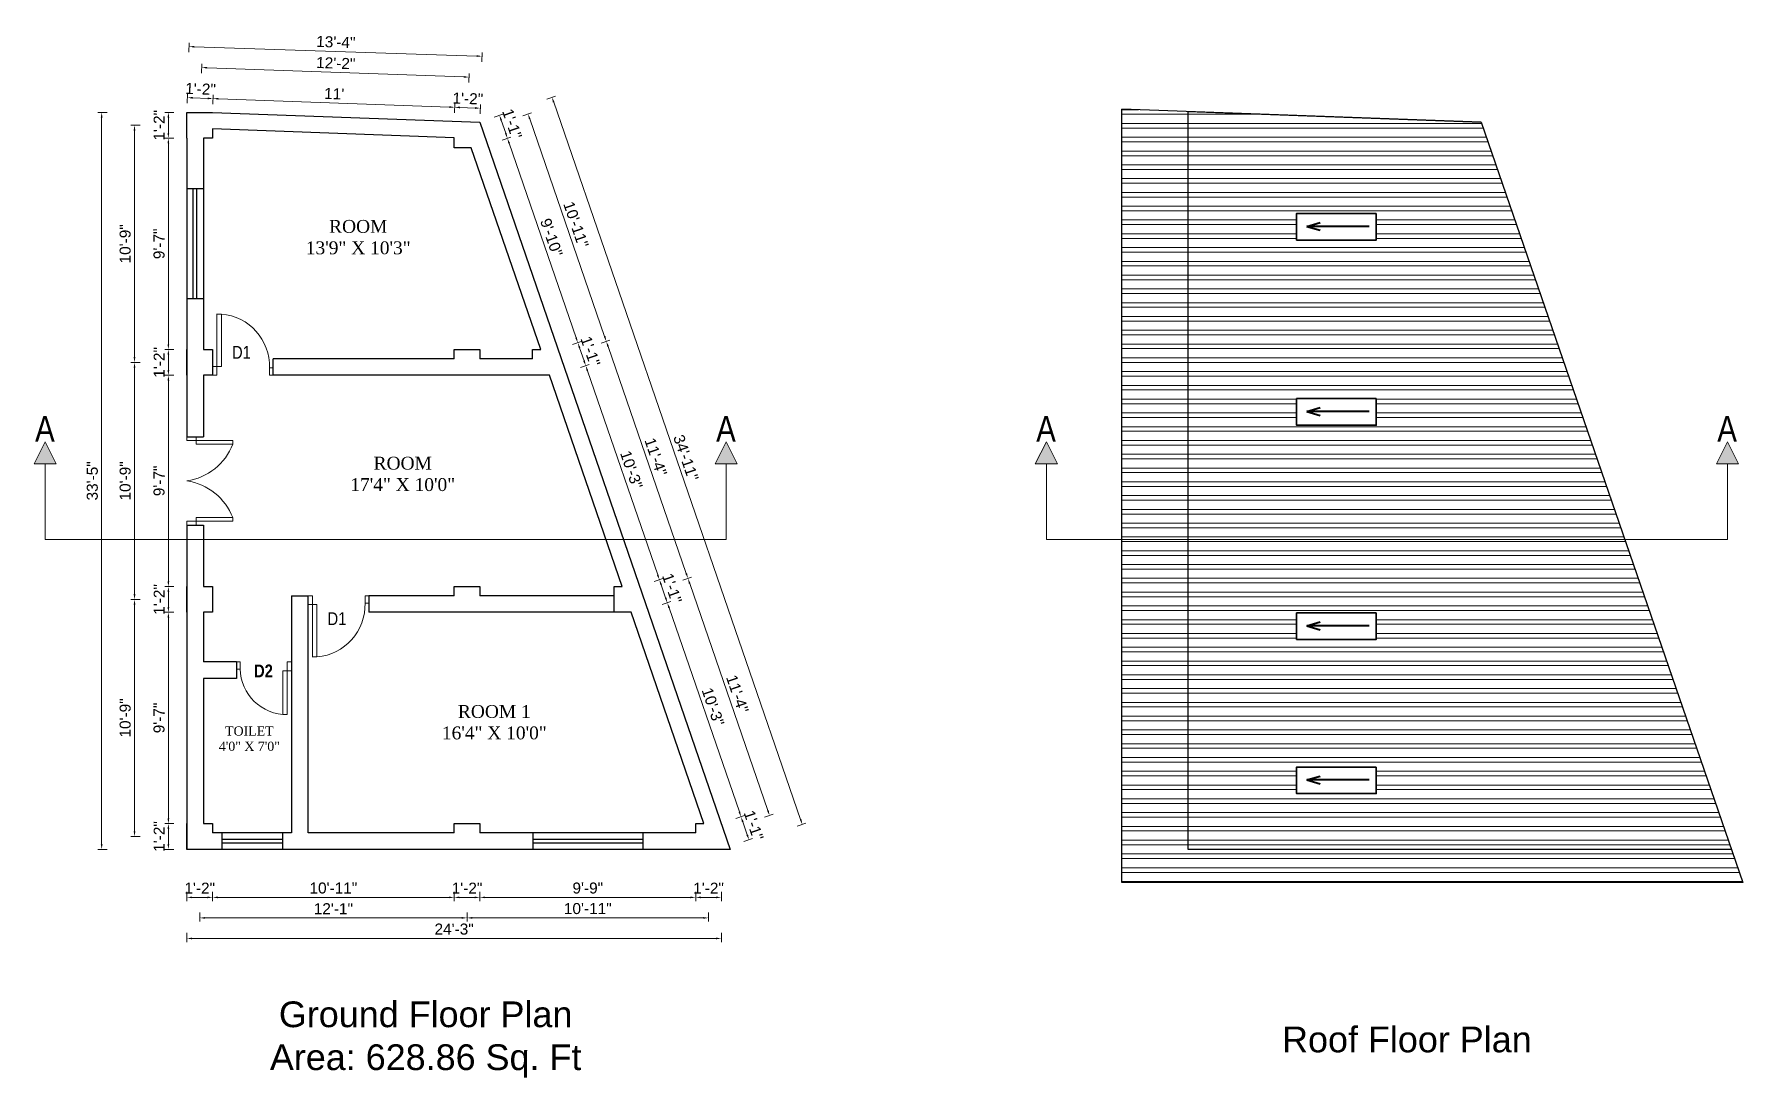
# Model space of a CAD drawing. Header units: inches. Extents: x 352731 to 371558, y -52658 to -39161.
# Drawn here: x 358350 to 359280, y -50459 to -49891 of the extents above; entities that cross this region are included whole.
import ezdxf

# ---------------------------------------------------------------- set-up
doc = ezdxf.new("R2010")
doc.units = ezdxf.units.IN
doc.header["$LTSCALE"] = 2
doc.header["$MEASUREMENT"] = 0
doc.header["$PDMODE"] = 34
doc.layers.get('0').update_dxf_attribs({"linetype": 'CONTINUOUS'})
doc.layers.get('DEFPOINTS').update_dxf_attribs({"color": 141, "linetype": 'CONTINUOUS'})
for name, color, linetype, lineweight in [('DIM_LINE', 173, 'CONTINUOUS', 20), ('dimension', 160, 'CONTINUOUS', 15), ('door', 20, 'CONTINUOUS', 35), ('steps', 253, 'CONTINUOUS', 20), ('WALL - A', 1, 'CONTINUOUS', 40)]:
    doc.layers.add(name, color=color, linetype=linetype, lineweight=lineweight)
doc.styles.add('Lettring Text', font='arial.ttf')
doc.styles.get("Standard").update_dxf_attribs({"font": 'ARIALN.TTF'})
doc.dimstyles.new('Copy of Standard', dxfattribs={"dimtxt": 6, "dimasz": 2.875, "dimexe": 2, "dimexo": 4, "dimgap": 2, "dimtad": 1, "dimdec": 0, "dimrnd": 1, "dimzin": 0, "dimdsep": 46, "dimlunit": 4, "dimtxsty": 'Lettring Text', "dimcen": 0.1, "dimclrd": 7, "dimclre": 7, "dimclrt": 7, "dimazin": 0, "dimtfac": 0.645, "dimtdec": 0, "dimtmove": 1, "dimatfit": 0, "dimfxl": 3, "dimfxlon": 1, "dimtfillclr": 256, "dimtolj": 1, "dimtzin": 0, "dimlwd": -1, "dimlwe": -1, "dimarcsym": 2})

msp = doc.modelspace()

# ---------------------------------------------------------------- texts
at = {"color": 7, "linetype": 'ByBlock', "lineweight": 5, "char_height": 14}
for s, insert, width, attachment_point in [('A', (358361.4, -50099.13), 26.5803, 3), ('A', (358732.13, -50099.13), 26.5803, 3), ('A', (358906.38, -50099.13), 26.5803, 3), ('A', (359277.11, -50099.13), 26.5803, 3), ('{\\fArial CE|b0|i0|c238|p34;Ground Floor Plan\\PArea: \\fArial CE|b0|i0|c0|p34;628.86\\fArial CE|b0|i0|c238|p34; Sq. Ft}', (358563.31, -50438.53), 235.547, 5), ('{\\fArial CE|b0|i0|c0|p34;Roof\\fArial CE|b0|i0|c238|p34; Floor Plan}', (359097.45, -50438.53), 235.547, 5)]:
    msp.add_mtext(s, dxfattribs=dict(at, insert=insert, width=width, attachment_point=attachment_point))
at = {"layer": 'steps', "color": 7, "ltscale": 0.3, "width": 55.268}
for s, insert, char_height, attachment_point in [('{\\fTimes New Roman|b0|i0|c0|p18;ROOM\\P13\'9" X 10\'3"}', (358526.61, -49992.47), 7, 2), ('{\\fTimes New Roman|b0|i0|c0|p18;ROOM \\P17\'4" X 10\'0"}', (358550.83, -50121.32), 7, 2), ('{\\fTechnic|b1|i0|c2|p2;D2}', (358475.02, -50241.4), 7, 8), ('{\\fTimes New Roman|b0|i0|c0|p18;ROOM 1\\P16\'4" X 10\'0"}', (358600.69, -50256.45), 7, 2), ('{\\fTimes New Roman|b0|i0|c0|p18;TOILET\\P4\'0" X 7\'0"}', (358467.36, -50268.07), 5, 2)]:
    msp.add_mtext(s, dxfattribs=dict(at, insert=insert, char_height=char_height, attachment_point=attachment_point))
at = {"layer": 'steps', "color": 7, "ltscale": 0.3, "char_height": 7}
for insert, attachment_point in [((358463.03, -50068), 8), ((358515.03, -50205.96), 2)]:
    msp.add_mtext_dynamic_manual_height_columns('{\\W1;D1}', width=18.6213, gutter_width=40, heights=[0], dxfattribs=dict(at, insert=insert, attachment_point=attachment_point))

# ---------------------------------------------------------------- blocks, each defined once
blk = doc.blocks.new('*D610')
at = {"layer": 'DEFPOINTS', "color": 0, "ltscale": 0.5, "transparency": 16777216}
for p in [(358433.62, -49925.92), (358433.33, -49933.97), (358447.33, -49933.97)]:
    blk.add_point(p, dxfattribs=at)
at = {"layer": 'steps', "color": 7, "ltscale": 0.5, "transparency": 16777216}
for p, q in [((358433.51, -49928.92), (358433.69, -49923.92)), ((358444.73, -49926.32), (358436.49, -49926.02)), ((358447.49, -49929.42), (358447.67, -49924.42))]:
    blk.add_line(p, q, dxfattribs=at)
for points in [[(358436.51, -49925.54), (358436.48, -49926.5), (358433.62, -49925.92)], [(358444.75, -49925.84), (358444.71, -49926.8), (358447.6, -49926.42)]]:
    blk.add_solid(points, dxfattribs=at)
at = {"layer": 'steps', "color": 7, "ltscale": 0.5, "transparency": 16777216, "insert": (358440.79, -49921.16), "char_height": 6, "attachment_point": 5, "rotation": 357.93787, "style": 'Lettring Text'}
blk.add_mtext('\\A1;1\'-2"', dxfattribs=at)
blk = doc.blocks.new('*D611')
at = {"layer": 'DEFPOINTS', "color": 0, "ltscale": 0.5, "transparency": 16777216}
for p in [(358447.33, -49933.97), (358579.12, -49931.16), (358578.83, -49939.2)]:
    blk.add_point(p, dxfattribs=at)
at = {"layer": 'steps', "color": 7, "ltscale": 0.5, "transparency": 16777216}
for p, q in [((358447.49, -49929.42), (358447.67, -49924.42)), ((358450.47, -49926.52), (358576.24, -49931.05)), ((358579.01, -49934.16), (358579.19, -49929.16))]:
    blk.add_line(p, q, dxfattribs=at)
for points in [[(358450.49, -49926.05), (358450.46, -49927), (358447.6, -49926.42)], [(358576.26, -49930.57), (358576.23, -49931.53), (358579.12, -49931.16)]]:
    blk.add_solid(points, dxfattribs=at)
at = {"layer": 'steps', "color": 7, "ltscale": 0.5, "transparency": 16777216, "insert": (358513.54, -49923.78), "char_height": 6, "attachment_point": 5, "rotation": 357.93787, "style": 'Lettring Text'}
blk.add_mtext("\\A1;11'", dxfattribs=at)
blk = doc.blocks.new('*D604')
at = {"layer": 'DEFPOINTS', "color": 0, "ltscale": 0.5, "transparency": 16777216}
for p in [(358593.1, -49931.66), (358578.83, -49939.2), (358592.83, -49939.2)]:
    blk.add_point(p, dxfattribs=at)
at = {"layer": 'steps', "color": 7, "ltscale": 0.5, "transparency": 16777216}
for p, q in [((358579.01, -49934.16), (358579.19, -49929.16)), ((358581.99, -49931.26), (358590.23, -49931.56)), ((358592.99, -49934.66), (358593.17, -49929.66))]:
    blk.add_line(p, q, dxfattribs=at)
for points in [[(358582.01, -49930.78), (358581.97, -49931.74), (358579.12, -49931.16)], [(358590.24, -49931.08), (358590.21, -49932.04), (358593.1, -49931.66)]]:
    blk.add_solid(points, dxfattribs=at)
at = {"layer": 'steps', "color": 7, "ltscale": 0.5, "transparency": 16777216, "insert": (358586.29, -49926.4), "char_height": 6, "attachment_point": 5, "rotation": 357.93787, "style": 'Lettring Text'}
blk.add_mtext('\\A1;1\'-2"', dxfattribs=at)
blk = doc.blocks.new('*D605')
at = {"layer": 'DEFPOINTS', "color": 0, "ltscale": 0.5, "transparency": 16777216}
for p in [(358586.96, -49914.75), (358440.33, -49940.97), (358585.83, -49946.2)]:
    blk.add_point(p, dxfattribs=at)
at = {"layer": 'steps', "color": 7, "ltscale": 0.5, "transparency": 16777216}
for p, q in [((358441.35, -49912.51), (358441.53, -49907.52)), ((358444.34, -49909.62), (358584.09, -49914.65)), ((358586.85, -49917.75), (358587.03, -49912.75))]:
    blk.add_line(p, q, dxfattribs=at)
for points in [[(358444.35, -49909.14), (358444.32, -49910.1), (358441.46, -49909.51)], [(358584.1, -49914.17), (358584.07, -49915.13), (358586.96, -49914.75)]]:
    blk.add_solid(points, dxfattribs=at)
at = {"layer": 'steps', "color": 7, "ltscale": 0.5, "transparency": 16777216, "insert": (358514.39, -49907.13), "char_height": 6, "attachment_point": 5, "rotation": 357.93787, "style": 'Lettring Text'}
blk.add_mtext('\\A1;12\'-2"', dxfattribs=at)
blk = doc.blocks.new('*D606')
at = {"layer": 'DEFPOINTS', "color": 0, "ltscale": 0.5, "transparency": 16777216}
for p in [(358594, -49903.37), (358433.33, -49933.97), (358592.83, -49939.2)]:
    blk.add_point(p, dxfattribs=at)
at = {"layer": 'steps', "color": 7, "ltscale": 0.5, "transparency": 16777216}
for p, q in [((358434.41, -49901.13), (358434.57, -49896.14)), ((358437.38, -49898.23), (358591.13, -49903.28)), ((358593.91, -49906.37), (358594.07, -49901.37))]:
    blk.add_line(p, q, dxfattribs=at)
for points in [[(358437.4, -49897.75), (358437.36, -49898.71), (358434.51, -49898.13)], [(358591.15, -49902.8), (358591.12, -49903.76), (358594, -49903.37)]]:
    blk.add_solid(points, dxfattribs=at)
at = {"layer": 'steps', "color": 7, "ltscale": 0.5, "transparency": 16777216, "insert": (358514.42, -49895.69), "char_height": 6, "attachment_point": 5, "rotation": 358.11874, "style": 'Lettring Text'}
blk.add_mtext('\\A1;13\'-4"', dxfattribs=at)
blk = doc.blocks.new('*D609')
at = {"layer": 'DEFPOINTS', "color": 0, "ltscale": 0.5, "transparency": 16777216}
for p in [(358578.83, -50334.98), (358592.83, -50334.98), (358578.83, -50361.13)]:
    blk.add_point(p, dxfattribs=at)
at = {"layer": 'steps', "color": 7, "ltscale": 0.5, "transparency": 16777216}
for p, q in [((358578.83, -50358.13), (358578.83, -50363.13)), ((358589.95, -50361.13), (358581.7, -50361.13)), ((358592.83, -50358.13), (358592.83, -50363.13))]:
    blk.add_line(p, q, dxfattribs=at)
for points in [[(358581.7, -50360.65), (358581.7, -50361.6), (358578.83, -50361.13)], [(358589.95, -50360.65), (358589.95, -50361.6), (358592.83, -50361.13)]]:
    blk.add_solid(points, dxfattribs=at)
at = {"layer": 'steps', "color": 7, "ltscale": 0.5, "transparency": 16777216, "insert": (358585.83, -50356.11), "char_height": 6, "attachment_point": 5, "style": 'Lettring Text'}
blk.add_mtext('\\A1;1\'-2"', dxfattribs=at)
blk = doc.blocks.new('*D612')
at = {"layer": 'DEFPOINTS', "color": 0, "ltscale": 0.5, "transparency": 16777216}
for p in [(358447.33, -50334.98), (358578.83, -50334.98), (358447.33, -50361.13)]:
    blk.add_point(p, dxfattribs=at)
at = {"layer": 'steps', "color": 7, "ltscale": 0.5, "transparency": 16777216}
for p, q in [((358447.33, -50358.13), (358447.33, -50363.13)), ((358575.95, -50361.13), (358450.21, -50361.13)), ((358578.83, -50358.13), (358578.83, -50363.13))]:
    blk.add_line(p, q, dxfattribs=at)
for points in [[(358450.21, -50360.65), (358450.21, -50361.6), (358447.33, -50361.13)], [(358575.95, -50360.65), (358575.95, -50361.6), (358578.83, -50361.13)]]:
    blk.add_solid(points, dxfattribs=at)
at = {"layer": 'steps', "color": 7, "ltscale": 0.5, "transparency": 16777216, "insert": (358513.08, -50356.06), "char_height": 6, "attachment_point": 5, "style": 'Lettring Text'}
blk.add_mtext('\\A1;10\'-11"', dxfattribs=at)
blk = doc.blocks.new('*D613')
at = {"layer": 'DEFPOINTS', "color": 0, "ltscale": 0.5, "transparency": 16777216}
for p in [(358433.33, -50334.98), (358447.33, -50334.98), (358433.33, -50361.13)]:
    blk.add_point(p, dxfattribs=at)
at = {"layer": 'steps', "color": 7, "ltscale": 0.5, "transparency": 16777216}
for p, q in [((358433.33, -50358.13), (358433.33, -50363.13)), ((358444.46, -50361.13), (358436.21, -50361.13)), ((358447.33, -50358.13), (358447.33, -50363.13))]:
    blk.add_line(p, q, dxfattribs=at)
for points in [[(358436.21, -50360.65), (358436.21, -50361.6), (358433.33, -50361.13)], [(358444.46, -50360.65), (358444.46, -50361.6), (358447.33, -50361.13)]]:
    blk.add_solid(points, dxfattribs=at)
at = {"layer": 'steps', "color": 7, "ltscale": 0.5, "transparency": 16777216, "insert": (358440.33, -50356.11), "char_height": 6, "attachment_point": 5, "style": 'Lettring Text'}
blk.add_mtext('\\A1;1\'-2"', dxfattribs=at)
blk = doc.blocks.new('*D615')
at = {"layer": 'DEFPOINTS', "color": 0, "ltscale": 0.5, "transparency": 16777216}
for p in [(358440.33, -50327.98), (358585.83, -50327.98), (358440.33, -50372.29)]:
    blk.add_point(p, dxfattribs=at)
at = {"layer": 'steps', "color": 7, "ltscale": 0.5, "transparency": 16777216}
for p, q in [((358440.33, -50369.29), (358440.33, -50374.29)), ((358582.95, -50372.29), (358443.21, -50372.29)), ((358585.83, -50369.29), (358585.83, -50374.29))]:
    blk.add_line(p, q, dxfattribs=at)
for points in [[(358443.21, -50371.81), (358443.21, -50372.77), (358440.33, -50372.29)], [(358582.95, -50371.81), (358582.95, -50372.77), (358585.83, -50372.29)]]:
    blk.add_solid(points, dxfattribs=at)
at = {"layer": 'steps', "color": 7, "ltscale": 0.5, "transparency": 16777216, "insert": (358513.08, -50367.28), "char_height": 6, "attachment_point": 5, "style": 'Lettring Text'}
blk.add_mtext('\\A1;12\'-1"', dxfattribs=at)
blk = doc.blocks.new('*D617')
at = {"layer": 'DEFPOINTS', "color": 0, "ltscale": 0.5, "transparency": 16777216}
for p in [(358433.33, -50334.98), (358724.31, -50334.98), (358433.33, -50383.47)]:
    blk.add_point(p, dxfattribs=at)
at = {"layer": 'steps', "color": 7, "ltscale": 0.5, "transparency": 16777216}
for p, q in [((358433.33, -50380.47), (358433.33, -50385.47)), ((358721.44, -50383.47), (358436.21, -50383.47)), ((358724.31, -50380.47), (358724.31, -50385.47))]:
    blk.add_line(p, q, dxfattribs=at)
for points in [[(358436.21, -50382.99), (358436.21, -50383.95), (358433.33, -50383.47)], [(358721.44, -50382.99), (358721.44, -50383.95), (358724.31, -50383.47)]]:
    blk.add_solid(points, dxfattribs=at)
at = {"layer": 'steps', "color": 7, "ltscale": 0.5, "transparency": 16777216, "insert": (358578.82, -50378.4), "char_height": 6, "attachment_point": 5, "style": 'Lettring Text'}
blk.add_mtext('\\A1;24\'-3"', dxfattribs=at)
blk = doc.blocks.new('*D621')
at = {"layer": 'DEFPOINTS', "color": 0, "ltscale": 0.5, "transparency": 16777216}
for p in [(358585.83, -49946.2), (358661.66, -50058.54), (358628.46, -50069.98)]:
    blk.add_point(p, dxfattribs=at)
at = {"layer": 'steps', "color": 7, "ltscale": 0.5, "transparency": 16777216}
for p, q in [((358616.2, -49935.74), (358620.93, -49934.12)), ((358619.97, -49937.49), (358660.73, -50055.82)), ((358658.83, -50059.52), (358663.56, -50057.89))]:
    blk.add_line(p, q, dxfattribs=at)
for points in [[(358620.42, -49937.33), (358619.52, -49937.64), (358619.04, -49934.77)], [(358661.18, -50055.66), (358660.27, -50055.98), (358661.66, -50058.54)]]:
    blk.add_solid(points, dxfattribs=at)
at = {"layer": 'steps', "color": 7, "ltscale": 0.5, "transparency": 16777216, "insert": (358645.14, -49995), "char_height": 6, "attachment_point": 5, "rotation": 289.00436, "style": 'Lettring Text'}
blk.add_mtext('\\A1;10\'-11"', dxfattribs=at)
blk = doc.blocks.new('*D628')
at = {"layer": 'DEFPOINTS', "color": 0, "ltscale": 0.5, "transparency": 16777216}
for p in [(358585.83, -50327.98), (358717.31, -50327.98), (358717.31, -50372.29)]:
    blk.add_point(p, dxfattribs=at)
at = {"layer": 'steps', "color": 7, "ltscale": 0.5, "transparency": 16777216}
for p, q in [((358585.83, -50369.29), (358585.83, -50374.29)), ((358588.7, -50372.29), (358714.44, -50372.29)), ((358717.31, -50369.29), (358717.31, -50374.29))]:
    blk.add_line(p, q, dxfattribs=at)
for points in [[(358588.7, -50371.81), (358588.7, -50372.77), (358585.83, -50372.29)], [(358714.44, -50371.81), (358714.44, -50372.77), (358717.31, -50372.29)]]:
    blk.add_solid(points, dxfattribs=at)
at = {"layer": 'steps', "color": 7, "ltscale": 0.5, "transparency": 16777216, "insert": (358651.57, -50367.23), "char_height": 6, "attachment_point": 5, "style": 'Lettring Text'}
blk.add_mtext('\\A1;10\'-11"', dxfattribs=at)
blk = doc.blocks.new('*D629')
at = {"layer": 'DEFPOINTS', "color": 0, "ltscale": 0.5, "transparency": 16777216}
for p in [(358592.83, -50334.98), (358710.31, -50334.98), (358710.31, -50361.13)]:
    blk.add_point(p, dxfattribs=at)
at = {"layer": 'steps', "color": 7, "ltscale": 0.5, "transparency": 16777216}
for p, q in [((358592.83, -50358.13), (358592.83, -50363.13)), ((358595.7, -50361.13), (358707.44, -50361.13)), ((358710.31, -50358.13), (358710.31, -50363.13))]:
    blk.add_line(p, q, dxfattribs=at)
for points in [[(358595.7, -50360.65), (358595.7, -50361.6), (358592.83, -50361.13)], [(358707.44, -50360.65), (358707.44, -50361.6), (358710.31, -50361.13)]]:
    blk.add_solid(points, dxfattribs=at)
at = {"layer": 'steps', "color": 7, "ltscale": 0.5, "transparency": 16777216, "insert": (358651.57, -50356.06), "char_height": 6, "attachment_point": 5, "style": 'Lettring Text'}
blk.add_mtext('\\A1;9\'-9"', dxfattribs=at)
blk = doc.blocks.new('*D630')
at = {"layer": 'DEFPOINTS', "color": 0, "ltscale": 0.5, "transparency": 16777216}
for p in [(358710.31, -50334.98), (358724.31, -50334.98), (358724.31, -50361.13)]:
    blk.add_point(p, dxfattribs=at)
at = {"layer": 'steps', "color": 7, "ltscale": 0.5, "transparency": 16777216}
for p, q in [((358710.31, -50358.13), (358710.31, -50363.13)), ((358713.19, -50361.13), (358721.44, -50361.13)), ((358724.31, -50358.13), (358724.31, -50363.13))]:
    blk.add_line(p, q, dxfattribs=at)
for points in [[(358713.19, -50360.65), (358713.19, -50361.6), (358710.31, -50361.13)], [(358721.44, -50360.65), (358721.44, -50361.6), (358724.31, -50361.13)]]:
    blk.add_solid(points, dxfattribs=at)
at = {"layer": 'steps', "color": 7, "ltscale": 0.5, "transparency": 16777216, "insert": (358717.31, -50356.11), "char_height": 6, "attachment_point": 5, "style": 'Lettring Text'}
blk.add_mtext('\\A1;1\'-2"', dxfattribs=at)
blk = doc.blocks.new('*D631')
at = {"layer": 'DEFPOINTS', "color": 0, "ltscale": 0.5, "transparency": 16777216}
for p in [(358433.33, -49933.97), (358423.27, -49947.97), (358433.33, -49947.97)]:
    blk.add_point(p, dxfattribs=at)
at = {"layer": 'steps', "color": 7, "ltscale": 0.5, "transparency": 16777216}
for p, q in [((358426.27, -49933.97), (358421.27, -49933.97)), ((358423.27, -49936.84), (358423.27, -49945.09)), ((358426.27, -49947.97), (358421.27, -49947.97))]:
    blk.add_line(p, q, dxfattribs=at)
for points in [[(358422.79, -49936.84), (358423.75, -49936.84), (358423.27, -49933.97)], [(358422.79, -49945.09), (358423.75, -49945.09), (358423.27, -49947.97)]]:
    blk.add_solid(points, dxfattribs=at)
at = {"layer": 'steps', "color": 7, "ltscale": 0.5, "transparency": 16777216, "insert": (358418.26, -49940.97), "char_height": 6, "attachment_point": 5, "rotation": 90, "style": 'Lettring Text'}
blk.add_mtext('\\A1;1\'-2"', dxfattribs=at)
blk = doc.blocks.new('*D632')
at = {"layer": 'DEFPOINTS', "color": 0, "ltscale": 0.5, "transparency": 16777216}
for p in [(358433.33, -49947.97), (358423.27, -50062.98), (358433.33, -50062.98)]:
    blk.add_point(p, dxfattribs=at)
at = {"layer": 'steps', "color": 7, "ltscale": 0.5, "transparency": 16777216}
for p, q in [((358426.27, -49947.97), (358421.27, -49947.97)), ((358423.27, -49950.84), (358423.27, -50060.1)), ((358426.27, -50062.98), (358421.27, -50062.98))]:
    blk.add_line(p, q, dxfattribs=at)
for points in [[(358422.79, -49950.84), (358423.75, -49950.84), (358423.27, -49947.97)], [(358422.79, -50060.1), (358423.75, -50060.1), (358423.27, -50062.98)]]:
    blk.add_solid(points, dxfattribs=at)
at = {"layer": 'steps', "color": 7, "ltscale": 0.5, "transparency": 16777216, "insert": (358418.2, -50005.47), "char_height": 6, "attachment_point": 5, "rotation": 90, "style": 'Lettring Text'}
blk.add_mtext('\\A1;9\'-7"', dxfattribs=at)
blk = doc.blocks.new('*D633')
at = {"layer": 'DEFPOINTS', "color": 0, "ltscale": 0.5, "transparency": 16777216}
for p in [(358433.33, -50062.98), (358423.27, -50076.98), (358433.33, -50076.98)]:
    blk.add_point(p, dxfattribs=at)
at = {"layer": 'steps', "color": 7, "ltscale": 0.5, "transparency": 16777216}
for p, q in [((358426.27, -50062.98), (358421.27, -50062.98)), ((358423.27, -50065.85), (358423.27, -50074.1)), ((358426.27, -50076.98), (358421.27, -50076.98))]:
    blk.add_line(p, q, dxfattribs=at)
for points in [[(358422.79, -50065.85), (358423.75, -50065.85), (358423.27, -50062.98)], [(358422.79, -50074.1), (358423.75, -50074.1), (358423.27, -50076.98)]]:
    blk.add_solid(points, dxfattribs=at)
at = {"layer": 'steps', "color": 7, "ltscale": 0.5, "transparency": 16777216, "insert": (358418.26, -50069.98), "char_height": 6, "attachment_point": 5, "rotation": 90, "style": 'Lettring Text'}
blk.add_mtext('\\A1;1\'-2"', dxfattribs=at)
blk = doc.blocks.new('*D634')
at = {"layer": 'DEFPOINTS', "color": 0, "ltscale": 0.5, "transparency": 16777216}
for p in [(358433.33, -50076.98), (358423.27, -50191.98), (358433.33, -50191.98)]:
    blk.add_point(p, dxfattribs=at)
at = {"layer": 'steps', "color": 7, "ltscale": 0.5, "transparency": 16777216}
for p, q in [((358426.27, -50076.98), (358421.27, -50076.98)), ((358423.27, -50079.85), (358423.27, -50189.1)), ((358426.27, -50191.98), (358421.27, -50191.98))]:
    blk.add_line(p, q, dxfattribs=at)
for points in [[(358422.79, -50079.85), (358423.75, -50079.85), (358423.27, -50076.98)], [(358422.79, -50189.1), (358423.75, -50189.1), (358423.27, -50191.98)]]:
    blk.add_solid(points, dxfattribs=at)
at = {"layer": 'steps', "color": 7, "ltscale": 0.5, "transparency": 16777216, "insert": (358418.2, -50134.48), "char_height": 6, "attachment_point": 5, "rotation": 90, "style": 'Lettring Text'}
blk.add_mtext('\\A1;9\'-7"', dxfattribs=at)
blk = doc.blocks.new('*D635')
at = {"layer": 'DEFPOINTS', "color": 0, "ltscale": 0.5, "transparency": 16777216}
for p in [(358433.33, -50191.98), (358423.27, -50205.98), (358433.33, -50205.98)]:
    blk.add_point(p, dxfattribs=at)
at = {"layer": 'steps', "color": 7, "ltscale": 0.5, "transparency": 16777216}
for p, q in [((358426.27, -50191.98), (358421.27, -50191.98)), ((358423.27, -50194.85), (358423.27, -50203.1)), ((358426.27, -50205.98), (358421.27, -50205.98))]:
    blk.add_line(p, q, dxfattribs=at)
for points in [[(358422.79, -50194.85), (358423.75, -50194.85), (358423.27, -50191.98)], [(358422.79, -50203.1), (358423.75, -50203.1), (358423.27, -50205.98)]]:
    blk.add_solid(points, dxfattribs=at)
at = {"layer": 'steps', "color": 7, "ltscale": 0.5, "transparency": 16777216, "insert": (358418.26, -50198.98), "char_height": 6, "attachment_point": 5, "rotation": 90, "style": 'Lettring Text'}
blk.add_mtext('\\A1;1\'-2"', dxfattribs=at)
blk = doc.blocks.new('*D636')
at = {"layer": 'DEFPOINTS', "color": 0, "ltscale": 0.5, "transparency": 16777216}
for p in [(358433.33, -50205.98), (358423.27, -50320.98), (358433.33, -50320.98)]:
    blk.add_point(p, dxfattribs=at)
at = {"layer": 'steps', "color": 7, "ltscale": 0.5, "transparency": 16777216}
for p, q in [((358426.27, -50205.98), (358421.27, -50205.98)), ((358423.27, -50208.85), (358423.27, -50318.1)), ((358426.27, -50320.98), (358421.27, -50320.98))]:
    blk.add_line(p, q, dxfattribs=at)
for points in [[(358422.79, -50208.85), (358423.75, -50208.85), (358423.27, -50205.98)], [(358422.79, -50318.1), (358423.75, -50318.1), (358423.27, -50320.98)]]:
    blk.add_solid(points, dxfattribs=at)
at = {"layer": 'steps', "color": 7, "ltscale": 0.5, "transparency": 16777216, "insert": (358418.2, -50263.48), "char_height": 6, "attachment_point": 5, "rotation": 90, "style": 'Lettring Text'}
blk.add_mtext('\\A1;9\'-7"', dxfattribs=at)
blk = doc.blocks.new('*D637')
at = {"layer": 'DEFPOINTS', "color": 0, "ltscale": 0.5, "transparency": 16777216}
for p in [(358433.33, -50320.98), (358423.27, -50334.98), (358433.33, -50334.98)]:
    blk.add_point(p, dxfattribs=at)
at = {"layer": 'steps', "color": 7, "ltscale": 0.5, "transparency": 16777216}
for p, q in [((358426.27, -50320.98), (358421.27, -50320.98)), ((358423.27, -50323.85), (358423.27, -50332.1)), ((358426.27, -50334.98), (358421.27, -50334.98))]:
    blk.add_line(p, q, dxfattribs=at)
for points in [[(358422.79, -50323.85), (358423.75, -50323.85), (358423.27, -50320.98)], [(358422.79, -50332.1), (358423.75, -50332.1), (358423.27, -50334.98)]]:
    blk.add_solid(points, dxfattribs=at)
at = {"layer": 'steps', "color": 7, "ltscale": 0.5, "transparency": 16777216, "insert": (358418.26, -50327.98), "char_height": 6, "attachment_point": 5, "rotation": 90, "style": 'Lettring Text'}
blk.add_mtext('\\A1;1\'-2"', dxfattribs=at)
blk = doc.blocks.new('*D638')
at = {"layer": 'DEFPOINTS', "color": 0, "ltscale": 0.5, "transparency": 16777216}
for p in [(358440.33, -49940.97), (358404.84, -50069.98), (358440.33, -50069.98)]:
    blk.add_point(p, dxfattribs=at)
at = {"layer": 'steps', "color": 7, "ltscale": 0.5, "transparency": 16777216}
for p, q in [((358407.84, -49940.97), (358402.84, -49940.97)), ((358404.84, -49943.84), (358404.84, -50067.1)), ((358407.84, -50069.98), (358402.84, -50069.98))]:
    blk.add_line(p, q, dxfattribs=at)
for points in [[(358404.36, -49943.84), (358405.31, -49943.84), (358404.84, -49940.97)], [(358404.36, -50067.1), (358405.31, -50067.1), (358404.84, -50069.98)]]:
    blk.add_solid(points, dxfattribs=at)
at = {"layer": 'steps', "color": 7, "ltscale": 0.5, "transparency": 16777216, "insert": (358399.77, -50005.47), "char_height": 6, "attachment_point": 5, "rotation": 90, "style": 'Lettring Text'}
blk.add_mtext('\\A1;10\'-9"', dxfattribs=at)
blk = doc.blocks.new('*D639')
at = {"layer": 'DEFPOINTS', "color": 0, "ltscale": 0.5, "transparency": 16777216}
for p in [(358440.33, -50069.98), (358404.84, -50198.98), (358440.33, -50198.98)]:
    blk.add_point(p, dxfattribs=at)
at = {"layer": 'steps', "color": 7, "ltscale": 0.5, "transparency": 16777216}
for p, q in [((358407.84, -50069.98), (358402.84, -50069.98)), ((358404.84, -50072.85), (358404.84, -50196.1)), ((358407.84, -50198.98), (358402.84, -50198.98))]:
    blk.add_line(p, q, dxfattribs=at)
for points in [[(358404.36, -50072.85), (358405.31, -50072.85), (358404.84, -50069.98)], [(358404.36, -50196.1), (358405.31, -50196.1), (358404.84, -50198.98)]]:
    blk.add_solid(points, dxfattribs=at)
at = {"layer": 'steps', "color": 7, "ltscale": 0.5, "transparency": 16777216, "insert": (358399.77, -50134.48), "char_height": 6, "attachment_point": 5, "rotation": 90, "style": 'Lettring Text'}
blk.add_mtext('\\A1;10\'-9"', dxfattribs=at)
blk = doc.blocks.new('*D640')
at = {"layer": 'DEFPOINTS', "color": 0, "ltscale": 0.5, "transparency": 16777216}
for p in [(358440.33, -50198.98), (358404.84, -50327.98), (358440.33, -50327.98)]:
    blk.add_point(p, dxfattribs=at)
at = {"layer": 'steps', "color": 7, "ltscale": 0.5, "transparency": 16777216}
for p, q in [((358407.84, -50198.98), (358402.84, -50198.98)), ((358404.84, -50201.85), (358404.84, -50325.1)), ((358407.84, -50327.98), (358402.84, -50327.98))]:
    blk.add_line(p, q, dxfattribs=at)
for points in [[(358404.36, -50201.85), (358405.31, -50201.85), (358404.84, -50198.98)], [(358404.36, -50325.1), (358405.31, -50325.1), (358404.84, -50327.98)]]:
    blk.add_solid(points, dxfattribs=at)
at = {"layer": 'steps', "color": 7, "ltscale": 0.5, "transparency": 16777216, "insert": (358399.77, -50263.48), "char_height": 6, "attachment_point": 5, "rotation": 90, "style": 'Lettring Text'}
blk.add_mtext('\\A1;10\'-9"', dxfattribs=at)
blk = doc.blocks.new('*D641')
at = {"layer": 'DEFPOINTS', "color": 0, "ltscale": 0.5, "transparency": 16777216}
for p in [(358386.95, -49933.97), (358433.33, -49933.97), (358433.33, -50334.98)]:
    blk.add_point(p, dxfattribs=at)
at = {"layer": 'steps', "color": 7, "ltscale": 0.5, "transparency": 16777216}
for p, q in [((358389.95, -49933.97), (358384.95, -49933.97)), ((358386.95, -50332.1), (358386.95, -49936.84)), ((358389.95, -50334.98), (358384.95, -50334.98))]:
    blk.add_line(p, q, dxfattribs=at)
for points in [[(358386.47, -49936.84), (358387.43, -49936.84), (358386.95, -49933.97)], [(358386.47, -50332.1), (358387.43, -50332.1), (358386.95, -50334.98)]]:
    blk.add_solid(points, dxfattribs=at)
at = {"layer": 'steps', "color": 7, "ltscale": 0.5, "transparency": 16777216, "insert": (358381.88, -50134.47), "char_height": 6, "attachment_point": 5, "rotation": 90, "style": 'Lettring Text'}
blk.add_mtext('\\A1;33\'-5"', dxfattribs=at)
blk = doc.blocks.new('*D642')
at = {"layer": 'DEFPOINTS', "color": 0, "ltscale": 0.5, "transparency": 16777216}
for p in [(358592.83, -49953.2), (358635.46, -50062.98), (358646.14, -50059.3)]:
    blk.add_point(p, dxfattribs=at)
at = {"layer": 'steps', "color": 7, "ltscale": 0.5, "transparency": 16777216}
for p, q in [((358604.99, -49949.02), (358609.72, -49947.39)), ((358608.76, -49950.76), (358645.21, -50056.58)), ((358643.31, -50060.27), (358648.03, -50058.64))]:
    blk.add_line(p, q, dxfattribs=at)
for points in [[(358609.21, -49950.6), (358608.31, -49950.91), (358607.82, -49948.04)], [(358645.66, -50056.42), (358644.75, -50056.73), (358646.14, -50059.3)]]:
    blk.add_solid(points, dxfattribs=at)
at = {"layer": 'steps', "color": 7, "ltscale": 0.5, "transparency": 16777216, "insert": (358631.77, -50002.02), "char_height": 6, "attachment_point": 5, "rotation": 289.00436, "style": 'Lettring Text'}
blk.add_mtext('\\A1;9\'-10"', dxfattribs=at)
blk = doc.blocks.new('*D643')
at = {"layer": 'DEFPOINTS', "color": 0, "ltscale": 0.5, "transparency": 16777216}
for p in [(358635.46, -50062.98), (358635.46, -50076.98), (358650.45, -50071.81)]:
    blk.add_point(p, dxfattribs=at)
at = {"layer": 'steps', "color": 7, "ltscale": 0.5, "transparency": 16777216}
for p, q in [((358643.31, -50060.27), (358648.03, -50058.64)), ((358647.08, -50062.01), (358649.52, -50069.09)), ((358647.62, -50072.79), (358652.34, -50071.16))]:
    blk.add_line(p, q, dxfattribs=at)
for points in [[(358647.53, -50061.86), (358646.63, -50062.17), (358646.14, -50059.3)], [(358649.97, -50068.94), (358649.06, -50069.25), (358650.45, -50071.81)]]:
    blk.add_solid(points, dxfattribs=at)
at = {"layer": 'steps', "color": 7, "ltscale": 0.5, "transparency": 16777216, "insert": (358653.04, -50063.92), "char_height": 6, "attachment_point": 5, "rotation": 289.00436, "style": 'Lettring Text'}
blk.add_mtext('\\A1;1\'-1"', dxfattribs=at)
blk = doc.blocks.new('*D644')
at = {"layer": 'DEFPOINTS', "color": 0, "ltscale": 0.5, "transparency": 16777216}
for p in [(358635.46, -50076.98), (358690.57, -50188.3), (358679.89, -50191.98)]:
    blk.add_point(p, dxfattribs=at)
at = {"layer": 'steps', "color": 7, "ltscale": 0.5, "transparency": 16777216}
for p, q in [((358647.62, -50072.79), (358652.34, -50071.16)), ((358651.39, -50074.53), (358689.64, -50185.58)), ((358687.74, -50189.27), (358692.46, -50187.64))]:
    blk.add_line(p, q, dxfattribs=at)
for points in [[(358651.84, -50074.37), (358650.94, -50074.69), (358650.45, -50071.81)], [(358690.09, -50185.42), (358689.18, -50185.73), (358690.57, -50188.3)]]:
    blk.add_solid(points, dxfattribs=at)
at = {"layer": 'steps', "color": 7, "ltscale": 0.5, "transparency": 16777216, "insert": (358675.3, -50128.4), "char_height": 6, "attachment_point": 5, "rotation": 289.00436, "style": 'Lettring Text'}
blk.add_mtext('\\A1;10\'-3"', dxfattribs=at)
blk = doc.blocks.new('*D645')
at = {"layer": 'DEFPOINTS', "color": 0, "ltscale": 0.5, "transparency": 16777216}
for p in [(358679.89, -50191.98), (358679.89, -50205.98), (358694.88, -50200.81)]:
    blk.add_point(p, dxfattribs=at)
at = {"layer": 'steps', "color": 7, "ltscale": 0.5, "transparency": 16777216}
for p, q in [((358687.74, -50189.27), (358692.46, -50187.64)), ((358691.51, -50191.01), (358693.95, -50198.09)), ((358692.05, -50201.79), (358696.77, -50200.16))]:
    blk.add_line(p, q, dxfattribs=at)
for points in [[(358691.96, -50190.86), (358691.06, -50191.17), (358690.57, -50188.3)], [(358694.4, -50197.94), (358693.49, -50198.25), (358694.88, -50200.81)]]:
    blk.add_solid(points, dxfattribs=at)
at = {"layer": 'steps', "color": 7, "ltscale": 0.5, "transparency": 16777216, "insert": (358697.47, -50192.92), "char_height": 6, "attachment_point": 5, "rotation": 289.00436, "style": 'Lettring Text'}
blk.add_mtext('\\A1;1\'-1"', dxfattribs=at)
blk = doc.blocks.new('*D646')
at = {"layer": 'DEFPOINTS', "color": 0, "ltscale": 0.5, "transparency": 16777216}
for p in [(358679.89, -50205.98), (358735, -50317.3), (358724.31, -50320.98)]:
    blk.add_point(p, dxfattribs=at)
at = {"layer": 'steps', "color": 7, "ltscale": 0.5, "transparency": 16777216}
for p, q in [((358692.05, -50201.79), (358696.77, -50200.16)), ((358695.82, -50203.53), (358734.07, -50314.58)), ((358732.16, -50318.27), (358736.89, -50316.64))]:
    blk.add_line(p, q, dxfattribs=at)
for points in [[(358696.27, -50203.37), (358695.37, -50203.69), (358694.88, -50200.81)], [(358734.52, -50314.42), (358733.61, -50314.73), (358735, -50317.3)]]:
    blk.add_solid(points, dxfattribs=at)
at = {"layer": 'steps', "color": 7, "ltscale": 0.5, "transparency": 16777216, "insert": (358719.73, -50257.4), "char_height": 6, "attachment_point": 5, "rotation": 289.00436, "style": 'Lettring Text'}
blk.add_mtext('\\A1;10\'-3"', dxfattribs=at)
blk = doc.blocks.new('*D647')
at = {"layer": 'DEFPOINTS', "color": 0, "ltscale": 0.5, "transparency": 16777216}
for p in [(358724.31, -50320.98), (358724.31, -50334.98), (358739.31, -50329.81)]:
    blk.add_point(p, dxfattribs=at)
at = {"layer": 'steps', "color": 7, "ltscale": 0.5, "transparency": 16777216}
for p, q in [((358732.16, -50318.27), (358736.89, -50316.64)), ((358735.94, -50320.01), (358738.38, -50327.09)), ((358736.48, -50330.79), (358741.2, -50329.16))]:
    blk.add_line(p, q, dxfattribs=at)
for points in [[(358736.39, -50319.86), (358735.48, -50320.17), (358735, -50317.3)], [(358738.83, -50326.94), (358737.92, -50327.25), (358739.31, -50329.81)]]:
    blk.add_solid(points, dxfattribs=at)
at = {"layer": 'steps', "color": 7, "ltscale": 0.5, "transparency": 16777216, "insert": (358741.9, -50321.92), "char_height": 6, "attachment_point": 5, "rotation": 289.00436, "style": 'Lettring Text'}
blk.add_mtext('\\A1;1\'-1"', dxfattribs=at)
blk = doc.blocks.new('*D648')
at = {"layer": 'DEFPOINTS', "color": 0, "ltscale": 0.5, "transparency": 16777216}
for p in [(358603.51, -49935.52), (358592.83, -49939.2), (358592.83, -49953.2)]:
    blk.add_point(p, dxfattribs=at)
at = {"layer": 'steps', "color": 7, "ltscale": 0.5, "transparency": 16777216}
for p, q in [((358600.68, -49936.5), (358605.41, -49934.87)), ((358606.89, -49945.32), (358604.45, -49938.24)), ((358604.99, -49949.02), (358609.72, -49947.39))]:
    blk.add_line(p, q, dxfattribs=at)
for points in [[(358604.9, -49938.09), (358604, -49938.4), (358603.51, -49935.52)], [(358607.34, -49945.16), (358606.44, -49945.48), (358607.82, -49948.04)]]:
    blk.add_solid(points, dxfattribs=at)
at = {"layer": 'steps', "color": 7, "ltscale": 0.5, "transparency": 16777216, "insert": (358610.41, -49940.15), "char_height": 6, "attachment_point": 5, "rotation": 289.00436, "style": 'Lettring Text'}
blk.add_mtext('\\A1;1\'-1"', dxfattribs=at)
blk = doc.blocks.new('*D649')
at = {"layer": 'DEFPOINTS', "color": 0, "ltscale": 0.5, "transparency": 16777216}
for p in [(358628.46, -50069.98), (358706.09, -50187.54), (358672.89, -50198.98)]:
    blk.add_point(p, dxfattribs=at)
at = {"layer": 'steps', "color": 7, "ltscale": 0.5, "transparency": 16777216}
for p, q in [((358658.83, -50059.52), (358663.56, -50057.89)), ((358662.6, -50061.26), (358705.16, -50184.82)), ((358703.26, -50188.52), (358707.98, -50186.89))]:
    blk.add_line(p, q, dxfattribs=at)
for points in [[(358663.05, -50061.1), (358662.15, -50061.41), (358661.66, -50058.54)], [(358705.61, -50184.66), (358704.7, -50184.98), (358706.09, -50187.54)]]:
    blk.add_solid(points, dxfattribs=at)
at = {"layer": 'steps', "color": 7, "ltscale": 0.5, "transparency": 16777216, "insert": (358688.62, -50121.41), "char_height": 6, "attachment_point": 5, "rotation": 289.00436, "style": 'Lettring Text'}
blk.add_mtext('\\A1;11\'-4"', dxfattribs=at)
blk = doc.blocks.new('*D650')
at = {"layer": 'DEFPOINTS', "color": 0, "ltscale": 0.5, "transparency": 16777216}
for p in [(358672.89, -50198.98), (358750.52, -50316.54), (358717.31, -50327.98)]:
    blk.add_point(p, dxfattribs=at)
at = {"layer": 'steps', "color": 7, "ltscale": 0.5, "transparency": 16777216}
for p, q in [((358703.26, -50188.52), (358707.98, -50186.89)), ((358707.03, -50190.26), (358749.59, -50313.82)), ((358747.69, -50317.52), (358752.41, -50315.89))]:
    blk.add_line(p, q, dxfattribs=at)
for points in [[(358707.48, -50190.1), (358706.58, -50190.41), (358706.09, -50187.54)], [(358750.04, -50313.66), (358749.13, -50313.98), (358750.52, -50316.54)]]:
    blk.add_solid(points, dxfattribs=at)
at = {"layer": 'steps', "color": 7, "ltscale": 0.5, "transparency": 16777216, "insert": (358733.05, -50250.41), "char_height": 6, "attachment_point": 5, "rotation": 289.00436, "style": 'Lettring Text'}
blk.add_mtext('\\A1;11\'-4"', dxfattribs=at)
blk = doc.blocks.new('*D651')
at = {"layer": 'DEFPOINTS', "color": 0, "ltscale": 0.5, "transparency": 16777216}
for p in [(358592.83, -49939.2), (358768.38, -50321.46), (358729.14, -50334.98)]:
    blk.add_point(p, dxfattribs=at)
at = {"layer": 'steps', "color": 7, "ltscale": 0.5, "transparency": 16777216}
for p, q in [((358629.23, -49926.67), (358633.96, -49925.04)), ((358633.01, -49928.41), (358767.44, -50318.74)), ((358765.54, -50322.44), (358770.27, -50320.81))]:
    blk.add_line(p, q, dxfattribs=at)
for points in [[(358633.46, -49928.25), (358632.55, -49928.56), (358632.07, -49925.69)], [(358767.9, -50318.59), (358766.99, -50318.9), (358768.38, -50321.46)]]:
    blk.add_solid(points, dxfattribs=at)
at = {"layer": 'steps', "color": 7, "ltscale": 0.5, "transparency": 16777216, "insert": (358705.01, -50121.92), "char_height": 6, "attachment_point": 5, "rotation": 289.00436, "style": 'Lettring Text'}
blk.add_mtext('\\A1;34\'-11"', dxfattribs=at)

# ---------------------------------------------------------------- dimensions: what is measured, and where the dimension line sits
at = {"layer": 'steps', "ltscale": 0.5}
for p1, p2, distance, picture, middle in [((358433.33, -49933.97), (358592.83, -49939.2), 35.85, '*D606', (358514.42, -49895.69)), ((358440.33, -49940.97), (358585.83, -49946.2), 31.47, '*D605', (358514.39, -49907.13)), ((358592.83, -49939.2), (358729.14, -50334.98), 41.51, '*D651', (358705.01, -50121.92)), ((358585.83, -49946.2), (358628.46, -50069.98), 35.12, '*D621', (358645.14, -49995))]:
    dim = msp.add_aligned_dim(p1=p1, p2=p2, distance=distance, dimstyle='Copy of Standard', dxfattribs=at)
    dim.commit()
    dim.dimension.update_dxf_attribs({"geometry": picture, "text_midpoint": middle})
for base, p1, p2, angle, picture, middle in [((358433.62, -49925.92), (358447.33, -49933.97), (358433.33, -49933.97), 177.93787, '*D610', (358440.61, -49926.17)), ((358593.1, -49931.66), (358578.83, -49939.2), (358592.83, -49939.2), 177.93787, '*D604', (358586.11, -49931.41)), ((358423.27, -49947.97), (358433.33, -49933.97), (358433.33, -49947.97), 90, '*D631', (358423.27, -49940.97)), ((358603.51, -49935.52), (358592.83, -49953.2), (358592.83, -49939.2), 109.00436, '*D648', (358605.67, -49941.78)), ((358650.45, -50071.81), (358635.46, -50062.98), (358635.46, -50076.98), 109.00436, '*D643', (358648.3, -50065.55)), ((358423.27, -50076.98), (358433.33, -50062.98), (358433.33, -50076.98), 90, '*D633', (358423.27, -50069.98)), ((358694.88, -50200.81), (358679.89, -50191.98), (358679.89, -50205.98), 109.00436, '*D645', (358692.73, -50194.55)), ((358423.27, -50205.98), (358433.33, -50191.98), (358433.33, -50205.98), 90, '*D635', (358423.27, -50198.98)), ((358739.31, -50329.81), (358724.31, -50320.98), (358724.31, -50334.98), 109.00436, '*D647', (358737.16, -50323.55)), ((358423.27, -50334.98), (358433.33, -50320.98), (358433.33, -50334.98), 90, '*D637', (358423.27, -50327.98))]:
    dim = msp.add_linear_dim(base=base, p1=p1, p2=p2, angle=angle, dimstyle='Copy of Standard', dxfattribs=at)
    dim.commit()
    dim.dimension.update_dxf_attribs({"geometry": picture, "text_midpoint": middle, "dimtype": 160})
for base, p1, p2, angle, picture, middle in [((358579.12, -49931.16), (358447.33, -49933.97), (358578.83, -49939.2), 177.93787, '*D611', (358513.54, -49923.78)), ((358386.95, -49933.97), (358433.33, -50334.98), (358433.33, -49933.97), 90, '*D641', (358381.88, -50134.47)), ((358404.84, -50069.98), (358440.33, -49940.97), (358440.33, -50069.98), 90, '*D638', (358399.77, -50005.47)), ((358423.27, -50062.98), (358433.33, -49947.97), (358433.33, -50062.98), 90, '*D632', (358418.2, -50005.47)), ((358646.14, -50059.3), (358592.83, -49953.2), (358635.46, -50062.98), 109.00436, '*D642', (358631.77, -50002.02)), ((358706.09, -50187.54), (358628.46, -50069.98), (358672.89, -50198.98), 109.00436, '*D649', (358688.62, -50121.41)), ((358404.84, -50198.98), (358440.33, -50069.98), (358440.33, -50198.98), 90, '*D639', (358399.77, -50134.48)), ((358423.27, -50191.98), (358433.33, -50076.98), (358433.33, -50191.98), 90, '*D634', (358418.2, -50134.48)), ((358690.57, -50188.3), (358635.46, -50076.98), (358679.89, -50191.98), 109.00436, '*D644', (358675.3, -50128.4)), ((358750.52, -50316.54), (358672.89, -50198.98), (358717.31, -50327.98), 109.00436, '*D650', (358733.05, -50250.41)), ((358404.84, -50327.98), (358440.33, -50198.98), (358440.33, -50327.98), 90, '*D640', (358399.77, -50263.48)), ((358423.27, -50320.98), (358433.33, -50205.98), (358433.33, -50320.98), 90, '*D636', (358418.2, -50263.48)), ((358735, -50317.3), (358679.89, -50205.98), (358724.31, -50320.98), 109.00436, '*D646', (358719.73, -50257.4))]:
    dim = msp.add_linear_dim(base=base, p1=p1, p2=p2, angle=angle, dimstyle='Copy of Standard', dxfattribs=at)
    dim.commit()
    dim.dimension.update_dxf_attribs({"geometry": picture, "text_midpoint": middle})
for base, p1, p2, picture, middle in [((358440.3302, -50372.2919), (358585.8279, -50327.9763), (358440.3302, -50327.9763), '*D615', (358513.079, -50367.2796)), ((358717.31, -50372.29), (358585.83, -50327.98), (358717.31, -50327.98), '*D628', (358651.57, -50367.23)), ((358433.33, -50383.47), (358724.31, -50334.98), (358433.33, -50334.98), '*D617', (358578.82, -50378.4)), ((358447.3302, -50361.1258), (358578.8279, -50334.9763), (358447.3302, -50334.9763), '*D612', (358513.079, -50356.0623)), ((358710.31, -50361.13), (358592.83, -50334.98), (358710.31, -50334.98), '*D629', (358651.57, -50356.06))]:
    dim = msp.add_linear_dim(base=base, p1=p1, p2=p2, dimstyle='Copy of Standard', dxfattribs=at)
    dim.commit()
    dim.dimension.update_dxf_attribs({"geometry": picture, "text_midpoint": middle})
for base, p1, p2, picture, middle in [((358433.33, -50361.13), (358447.33, -50334.98), (358433.33, -50334.98), '*D613', (358440.33, -50361.13)), ((358578.83, -50361.13), (358592.83, -50334.98), (358578.83, -50334.98), '*D609', (358585.83, -50361.13)), ((358724.31, -50361.13), (358710.31, -50334.98), (358724.31, -50334.98), '*D630', (358717.31, -50361.13))]:
    dim = msp.add_linear_dim(base=base, p1=p1, p2=p2, dimstyle='Copy of Standard', dxfattribs=at)
    dim.commit()
    dim.dimension.update_dxf_attribs({"geometry": picture, "text_midpoint": middle, "dimtype": 160})

# ---------------------------------------------------------------- hatches: boundary and pattern name
at = {"linetype": 'ByBlock', "lineweight": 5}
for points in [[(358356.21, -50113.24), (358362.21, -50125.24), (358350.21, -50125.24)], [(358726.95, -50113.24), (358732.95, -50125.24), (358720.95, -50125.24)], [(358901.19, -50113.24), (358907.19, -50125.24), (358895.19, -50125.24)], [(359271.93, -50113.24), (359277.93, -50125.24), (359265.93, -50125.24)]]:
    msp.add_hatch(color=7, dxfattribs=at).paths.add_polyline_path(points)
at = {"layer": 'DIM_LINE'}
h = msp.add_hatch(dxfattribs=at)
h.set_pattern_fill('ANSI32', color=256, scale=20, angle=135)
h.paths.add_polyline_path([(358978.31, -49933.46), (358942.31, -49932.17), (358942.31, -50166.41), (358978.31, -50166.41)])
h = msp.add_hatch(dxfattribs=at)
h.set_pattern_fill('ANSI32', color=256, scale=20, angle=135)
h.paths.add_polyline_path([(359137.81, -49939.2), (358978.31, -49933.46), (358978.31, -50166.41), (359216.06, -50166.41)])
h.paths.add_polyline_path([(359080.76, -50089.69), (359080.76, -50104.15), (359037.43, -50104.15), (359037.43, -50089.69)], flags=16)
h.paths.add_polyline_path([(359080.76, -50003.39), (359037.43, -50003.39), (359037.43, -49988.94), (359080.76, -49988.94)], flags=16)
h = msp.add_hatch(dxfattribs=at)
h.set_pattern_fill('ANSI32', color=256, scale=20, angle=135)
h.paths.add_polyline_path([(359274.12, -50334.98), (358978.31, -50334.98), (358978.31, -50166.41), (358942.31, -50166.41), (358942.31, -50352.98), (359280.32, -50352.98)])
h = msp.add_hatch(dxfattribs=at)
h.set_pattern_fill('ANSI32', color=256, scale=20, angle=135)
h.paths.add_polyline_path([(359216.06, -50166.41), (358978.31, -50166.41), (358978.31, -50334.98), (359274.12, -50334.98)])
h.paths.add_polyline_path([(359080.76, -50290.21), (359080.76, -50304.66), (359037.43, -50304.66), (359037.43, -50290.21)], flags=16)
h.paths.add_polyline_path([(359080.76, -50220.76), (359037.43, -50220.76), (359037.43, -50206.31), (359080.76, -50206.31)], flags=16)

# ---------------------------------------------------------------- linework, layer by layer
at = {"ltscale": 0.5}
for p, q in [((359137.81, -49939.2), (358942.31, -49932.17)), ((358433.33, -49947.97), (358433.33, -50110.48)), ((358442.33, -49947.97), (358442.33, -50062.98)), ((358442.33, -49975.47), (358433.33, -49975.47)), ((358436.83, -50035.47), (358436.83, -49975.47)), ((358438.83, -50035.47), (358438.83, -49975.47)), ((358442.33, -50035.47), (358433.33, -50035.47)), ((358442.33, -50076.98), (358442.33, -50110.48)), ((358578.83, -50067.98), (358480.33, -50067.98)), ((358480.33, -50076.98), (358480.33, -50067.98)), ((358630.76, -50076.98), (358480.33, -50076.98)), ((358621.46, -50067.98), (358592.83, -50067.98)), ((358433.33, -50110.48), (358442.33, -50110.48)), ((358433.33, -50158.48), (358433.33, -50334.98)), ((358433.33, -50158.48), (358442.33, -50158.48)), ((358442.33, -50158.48), (358442.33, -50191.98)), ((358490.33, -50196.98), (358490.33, -50325.98)), ((358490.33, -50196.98), (358499.33, -50196.98)), ((358499.33, -50325.98), (358499.33, -50196.98)), ((358578.83, -50196.98), (358532.33, -50196.98)), ((358532.33, -50196.98), (358532.33, -50205.98)), ((358665.89, -50196.98), (358592.83, -50196.98)), ((358442.33, -50205.98), (358442.33, -50232.98)), ((358583.83, -50205.98), (358532.33, -50205.98)), ((358675.19, -50205.98), (358592.83, -50205.98)), ((358460.33, -50232.98), (358442.33, -50232.98)), ((358460.33, -50232.98), (358460.33, -50241.98)), ((358460.33, -50241.98), (358442.33, -50241.98)), ((358442.33, -50241.98), (358442.33, -50320.98)), ((358490.33, -50325.98), (358447.33, -50325.98)), ((358452.33, -50325.98), (358452.33, -50334.98)), ((358485.33, -50325.98), (358485.33, -50334.98)), ((358578.83, -50325.98), (358499.33, -50325.98)), ((358710.31, -50325.98), (358592.83, -50325.98)), ((358621.57, -50325.98), (358621.57, -50334.98)), ((358681.57, -50325.98), (358681.57, -50334.98)), ((358590.33, -50334.98), (358433.33, -50334.98)), ((358452.33, -50329.48), (358485.33, -50329.48)), ((358452.33, -50331.48), (358485.33, -50331.48)), ((358621.57, -50329.48), (358681.57, -50329.48)), ((358621.57, -50331.48), (358681.57, -50331.48))]:
    msp.add_line(p, q, dxfattribs=at)
at = {"color": 2, "ltscale": 0.5, "true_color": 0xf1eb1f}
for p, q in [((358578.83, -49947.71), (358447.33, -49942.97)), ((358625.94, -50062.98), (358588.13, -49953.2)), ((358670.37, -50191.98), (358630.76, -50076.98)), ((358714.8, -50320.98), (358675.19, -50205.98))]:
    msp.add_line(p, q, dxfattribs=at)
at = {"color": 7, "linetype": 'ByBlock', "lineweight": 5}
for p, q in [((358356.21, -50113.24), (358350.21, -50125.24)), ((358362.21, -50125.24), (358356.21, -50113.24)), ((358726.95, -50113.24), (358720.95, -50125.24)), ((358732.95, -50125.24), (358726.95, -50113.24)), ((358901.19, -50113.24), (358895.19, -50125.24)), ((358907.19, -50125.24), (358901.19, -50113.24)), ((359271.93, -50113.24), (359265.93, -50125.24)), ((359277.93, -50125.24), (359271.93, -50113.24)), ((358362.21, -50125.24), (358350.21, -50125.24)), ((358356.21, -50166.41), (358356.21, -50125.24)), ((358732.95, -50125.24), (358720.95, -50125.24)), ((358726.95, -50166.41), (358726.95, -50125.24)), ((358907.19, -50125.24), (358895.19, -50125.24)), ((358901.19, -50166.41), (358901.19, -50125.24)), ((359277.93, -50125.24), (359265.93, -50125.24)), ((359271.93, -50166.41), (359271.93, -50125.24)), ((358726.95, -50166.41), (358356.21, -50166.41)), ((359271.93, -50166.41), (358901.19, -50166.41))]:
    msp.add_line(p, q, dxfattribs=at)
at = {"ltscale": 0.5}
for points in [[(358433.33, -49947.97), (358433.33, -49933.97), (358447.33, -49933.97)], [(358447.33, -49933.97), (358592.83, -49939.2), (358729.14, -50334.98)], [(359280.32, -50352.98), (358942.31, -50352.98), (358942.31, -49932.17)], [(359274.12, -50334.98), (358978.31, -50334.98), (358978.31, -49933.46), (359137.81, -49939.2), (359280.32, -50352.98)], [(358447.33, -49942.97), (358447.33, -49947.97), (358442.33, -49947.97)], [(358588.13, -49953.2), (358578.83, -49953.2), (358578.83, -49947.71)], [(358433.33, -50076.98), (358433.33, -50062.98)], [(358442.33, -50062.98), (358447.33, -50062.98), (358447.33, -50076.98), (358442.33, -50076.98)], [(358578.83, -50067.98), (358578.83, -50062.98), (358592.83, -50062.98), (358592.83, -50067.98)], [(358621.46, -50067.98), (358621.46, -50062.98), (358625.94, -50062.98)], [(358592.83, -50076.98), (358592.83, -50076.98), (358578.83, -50076.98)], [(358630.76, -50076.98), (358621.46, -50076.98)], [(358433.33, -50205.98), (358433.33, -50191.98)], [(358442.33, -50191.98), (358447.33, -50191.98), (358447.33, -50205.98), (358442.33, -50205.98)], [(358578.83, -50196.98), (358578.83, -50191.98), (358592.83, -50191.98), (358592.83, -50196.98)], [(358675.19, -50205.98), (358665.89, -50205.98), (358665.89, -50191.98), (358670.37, -50191.98)], [(358592.83, -50205.98), (358578.83, -50205.98)], [(358447.33, -50334.98), (358433.33, -50334.98), (358433.33, -50320.98)], [(358442.33, -50320.98), (358447.33, -50320.98), (358447.33, -50325.98)], [(358578.83, -50325.98), (358578.83, -50320.98), (358592.83, -50320.98), (358592.83, -50325.98)], [(358710.31, -50325.98), (358710.31, -50320.98), (358714.8, -50320.98)], [(358729.14, -50334.98), (358433.33, -50334.98)], [(358592.83, -50334.98), (358578.83, -50334.98)], [(358724.31, -50334.98), (358710.31, -50334.98)]]:
    msp.add_lwpolyline(points, dxfattribs=at)
at = {"layer": 'DIM_LINE'}
for points in [[(359037.43, -49988.94), (359037.43, -50003.39), (359080.76, -50003.39), (359080.76, -49988.94)], [(359037.43, -50089.69), (359037.43, -50104.15), (359080.76, -50104.15), (359080.76, -50089.69)], [(359037.43, -50206.31), (359037.43, -50220.76), (359080.76, -50220.76), (359080.76, -50206.31)], [(359037.43, -50290.21), (359037.43, -50304.66), (359080.76, -50304.66), (359080.76, -50290.21)]]:
    msp.add_lwpolyline(points, close=True, dxfattribs=at)
at = {"layer": 'dimension', "ltscale": 7}
for p, q in [((358449.73, -50072.18), (358449.73, -50043.57)), ((358449.73, -50043.67), (358452.13, -50043.67)), ((358452.13, -50072.18), (358452.13, -50043.67)), ((358447.33, -50072.18), (358449.73, -50072.18)), ((358447.33, -50076.98), (358447.33, -50072.18)), ((358449.73, -50076.98), (358447.33, -50076.98)), ((358449.73, -50072.18), (358449.73, -50076.98)), ((358449.73, -50072.18), (358452.13, -50072.18)), ((358478.33, -50076.98), (358478.33, -50072.98)), ((358478.33, -50072.98), (358480.33, -50072.98)), ((358478.33, -50076.98), (358480.33, -50076.98)), ((358480.33, -50076.98), (358480.33, -50072.98)), ((358501.73, -50196.98), (358499.33, -50196.98)), ((358499.33, -50196.98), (358499.33, -50201.78)), ((358501.73, -50201.78), (358501.73, -50196.98)), ((358530.33, -50196.98), (358530.33, -50200.98)), ((358530.33, -50196.98), (358532.33, -50196.98)), ((358532.33, -50196.98), (358532.33, -50200.98)), ((358499.33, -50201.78), (358501.73, -50201.78)), ((358501.73, -50201.78), (358501.73, -50230.39)), ((358501.73, -50201.78), (358504.13, -50201.78)), ((358504.13, -50201.78), (358504.13, -50230.29)), ((358530.33, -50200.98), (358532.33, -50200.98)), ((358460.33, -50232.98), (358460.33, -50236.98)), ((358462.33, -50232.98), (358460.33, -50232.98)), ((358462.33, -50232.98), (358462.33, -50236.98)), ((358487.93, -50237.78), (358487.93, -50232.98)), ((358487.93, -50232.98), (358490.33, -50232.98)), ((358490.33, -50232.98), (358490.33, -50237.78)), ((358501.73, -50230.29), (358504.13, -50230.29)), ((358462.33, -50236.98), (358460.33, -50236.98)), ((358485.53, -50237.78), (358485.53, -50261.65)), ((358487.93, -50237.78), (358485.53, -50237.78)), ((358487.93, -50237.78), (358487.93, -50261.65)), ((358490.33, -50237.78), (358487.93, -50237.78)), ((358487.93, -50261.65), (358485.53, -50261.65))]:
    msp.add_line(p, q, dxfattribs=at)
for centre, radius, start, end in [((358449.73, -50072.18), 28.61, 358.39774, 85.18819), ((358501.73, -50201.78), 28.61, 274.81181, 1.60226), ((358487.99, -50236.05), 25.72, 176.01057, 264.50706)]:
    msp.add_arc(centre, radius, start, end, dxfattribs=at)
at = {"layer": 'door', "ltscale": 0.5}
for points in [[(359080.76, -49988.94), (359080.76, -50003.39), (359037.43, -50003.39), (359037.43, -49988.94)], [(359080.76, -50089.69), (359080.76, -50104.15), (359037.43, -50104.15), (359037.43, -50089.69)], [(359080.76, -50206.31), (359080.76, -50220.76), (359037.43, -50220.76), (359037.43, -50206.31)], [(359080.76, -50290.21), (359080.76, -50304.66), (359037.43, -50304.66), (359037.43, -50290.21)]]:
    msp.add_lwpolyline(points, close=True, dxfattribs=at)
at = {"layer": 'steps', "color": 7, "ltscale": 0.3}
for points in [[(358438.33, -50110.48), (358438.33, -50112.48), (358433.33, -50112.48), (358433.33, -50110.48)], [(358438.33, -50112.48), (358458.33, -50112.48), (358458.33, -50114.48), (358438.33, -50114.48)], [(358438.33, -50158.48), (358438.33, -50156.48), (358433.33, -50156.48), (358433.33, -50158.48)], [(358438.33, -50156.48), (358458.33, -50156.48), (358458.33, -50154.48), (358438.33, -50154.48)]]:
    msp.add_lwpolyline(points, close=True, dxfattribs=at)
at = {"layer": 'steps', "color": 7, "ltscale": 0.3, "true_color": 0xffffff}
for centre, start, end in [((358428.61, -50102.95), 278.51763, 338.80199), ((358428.61, -50166), 21.19801, 81.48237)]:
    msp.add_arc(centre, 31.88, start, end, dxfattribs=at)
at = {"layer": 'WALL - A'}
for p, q in [((359043.02, -49995.97), (359050.32, -49993.84)), ((359077, -49995.97), (359043.02, -49995.97)), ((359043.02, -49995.97), (359050.32, -49998.1)), ((359043.02, -50096.73), (359050.32, -50094.6)), ((359077, -50096.73), (359043.02, -50096.73)), ((359043.02, -50096.73), (359050.32, -50098.85)), ((359043.02, -50213.35), (359050.32, -50211.22)), ((359077, -50213.35), (359043.02, -50213.35)), ((359043.02, -50213.35), (359050.32, -50215.47)), ((359043.02, -50297.24), (359050.32, -50295.12)), ((359077, -50297.24), (359043.02, -50297.24)), ((359043.02, -50297.24), (359050.32, -50299.37))]:
    msp.add_line(p, q, dxfattribs=at)

msp.set_redraw_order([(e.dxf.handle, doc.entitydb.next_handle()) for e in msp.query("TEXT MTEXT ATTDEF DIMENSION ARC_DIMENSION")])  # texts and dimensions are drawn at this point

doc.saveas('drawing.dxf')
